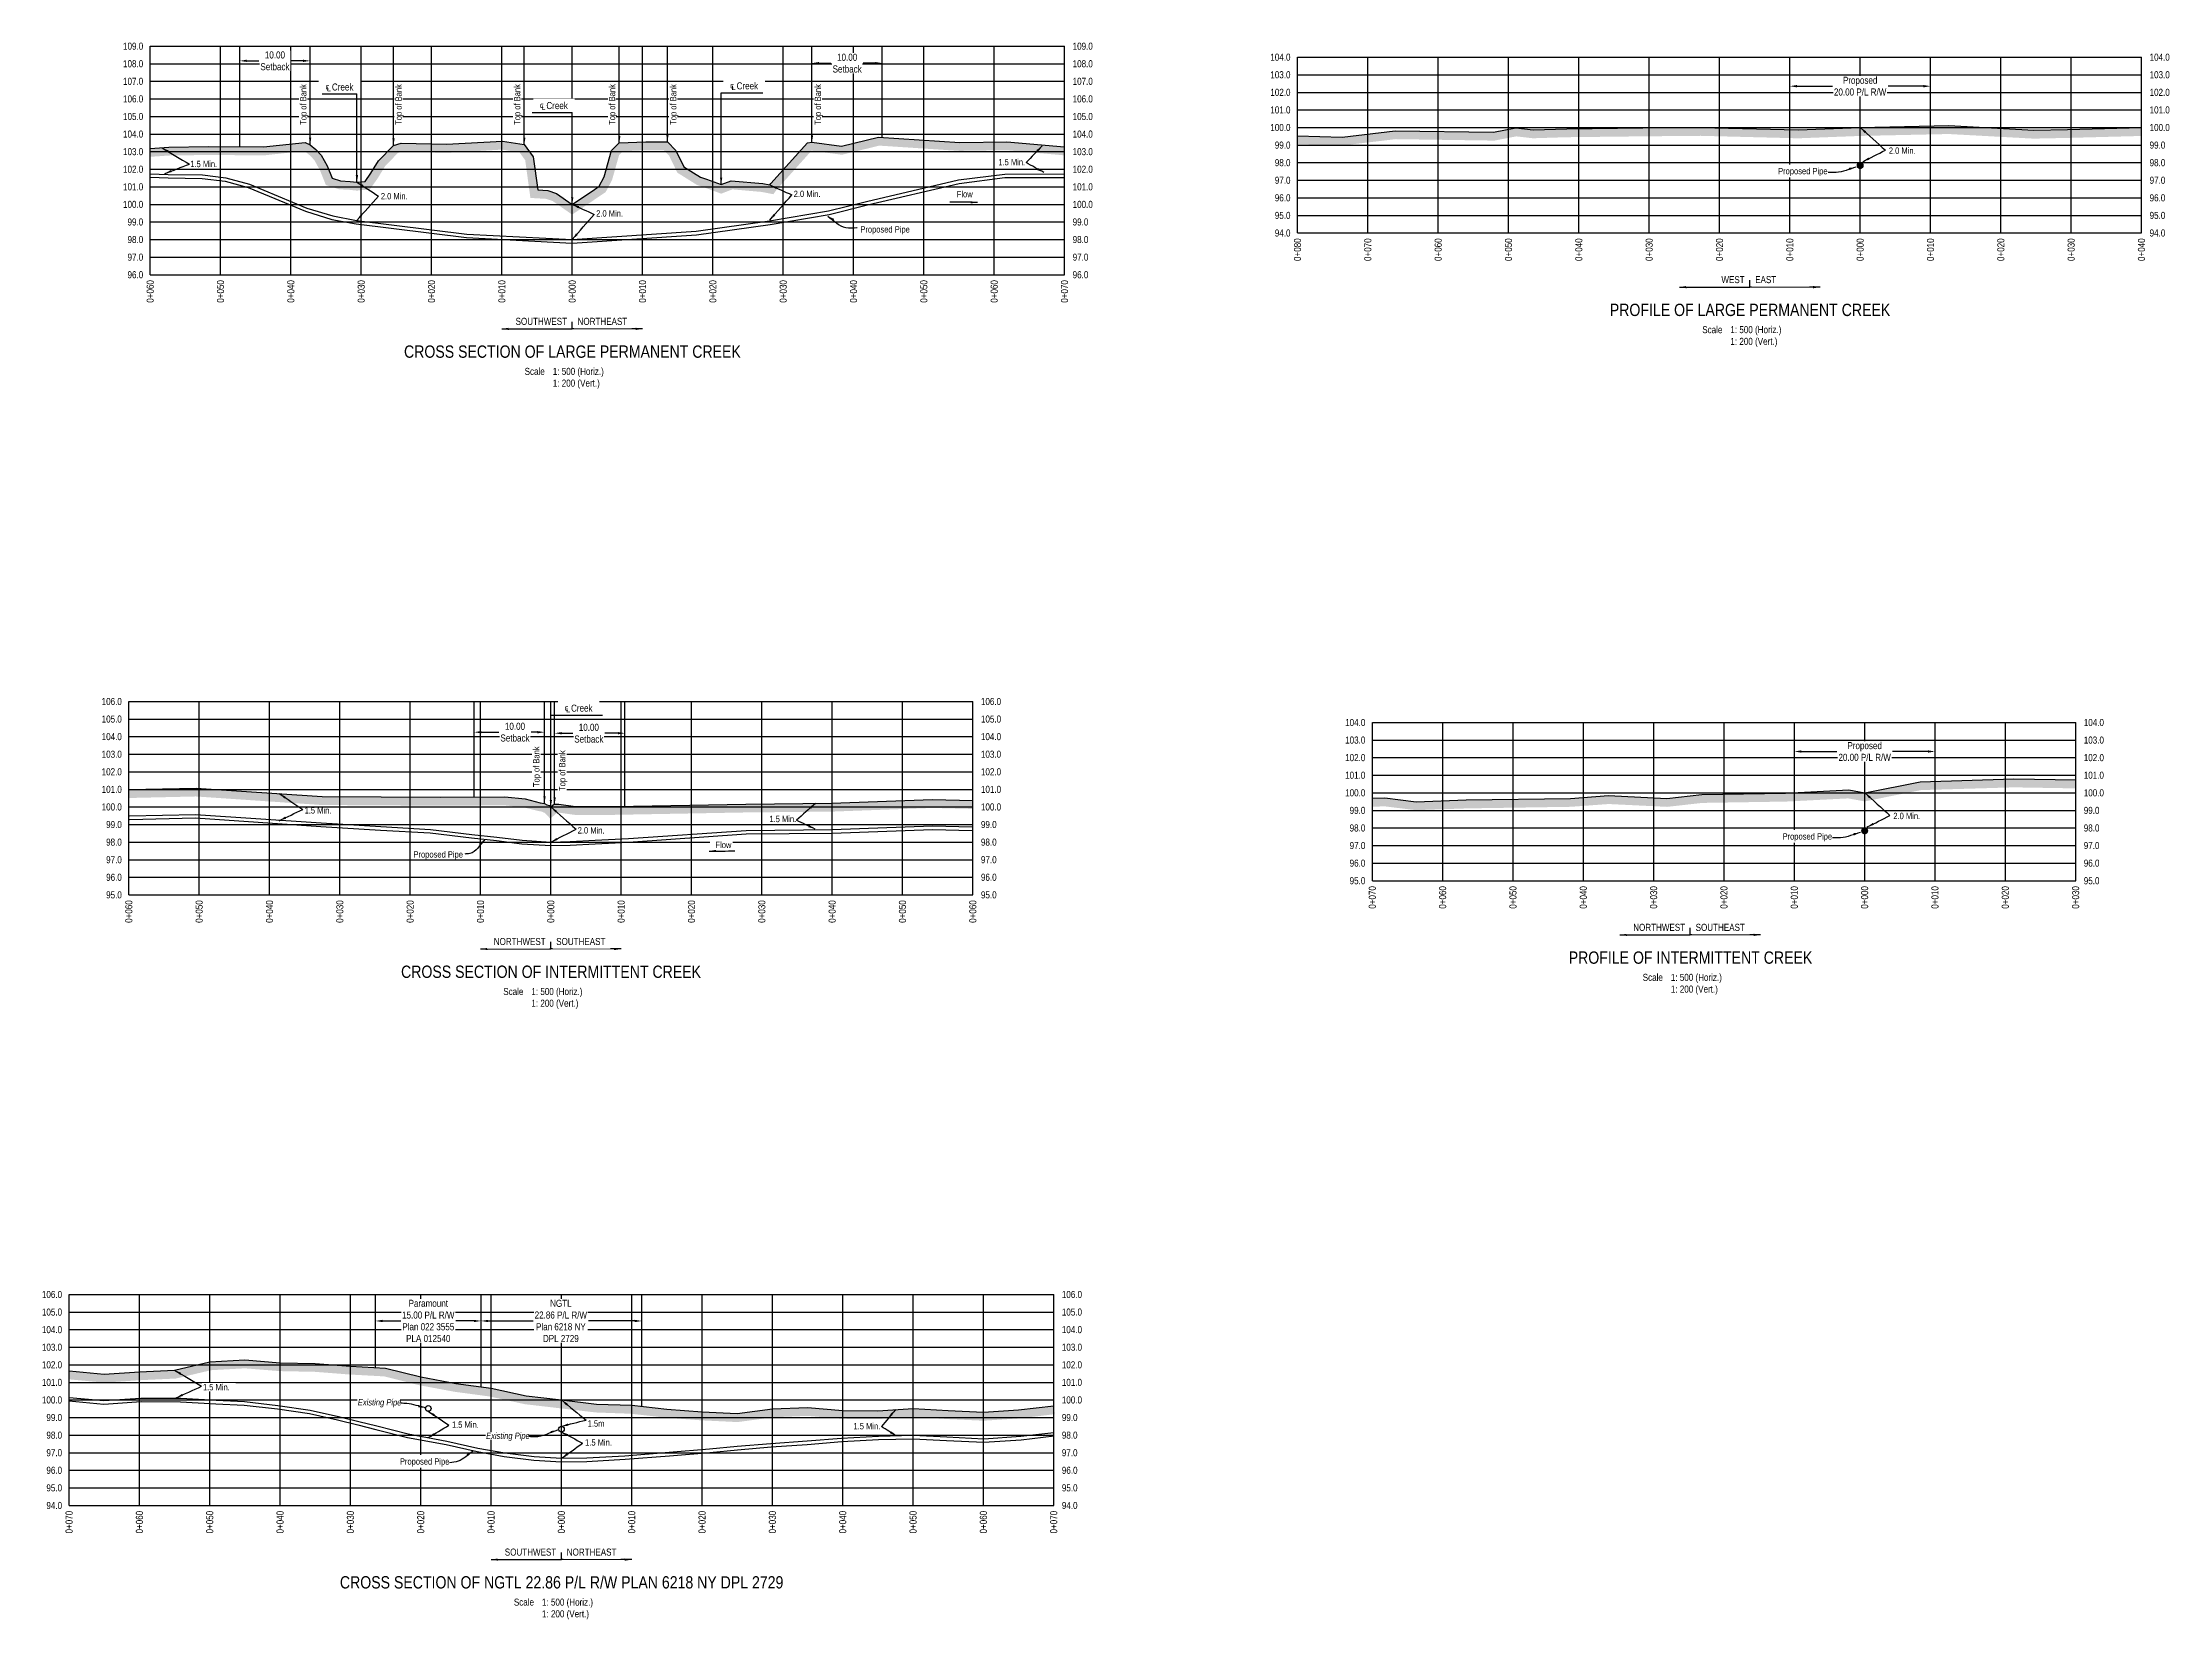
# Model space of a CAD drawing. Extents: x 507565 to 531726, y 6009554 to 6022365.
# Drawn here: x 516901 to 519925, y 6011298 to 6013540 of the extents above; entities that cross this region are included whole.
import ezdxf
from ezdxf.enums import TextEntityAlignment as Align

# ---------------------------------------------------------------- set-up
doc = ezdxf.new("R2010")
doc.units = 0
doc.header["$LTSCALE"] = 5
doc.header["$PDMODE"] = 34
doc.header["$PDSIZE"] = 0.03
doc.linetypes.add('foc-TOPO', pattern=[1, 0.2, -0.8])
doc.linetypes.add('UG_PIPE', pattern=[1.875, 1.25, -0.625])
doc.layers.get('Defpoints').update_dxf_attribs({"color": 9})
for name, color, linetype in [('AS-PIPE-UG', 44, 'UG_PIPE'), ('AS-PIPE-UG-T', 44, 'Continuous'), ('CG-NOTES', 7, 'Continuous'), ('DETAIL-T', 7, 'Continuous'), ('L-BD', 7, 'Continuous'), ('L-DETAIL-T', 3, 'Continuous'), ('L-MON', 1, 'Continuous'), ('P-CROSSINGS-GRID', 8, 'Continuous'), ('P-CROSSINGS-GROUND', 48, 'foc-TOPO'), ('P-CROSSINGS-LINE', 3, 'Continuous'), ('P-PROPOSED', 10, 'Continuous'), ('S-T7', 7, 'Continuous')]:
    doc.layers.add(name, color=color, linetype=linetype)
doc.styles.add('140', font='ARIALN.TTF', dxfattribs={"height": 15})
doc.styles.add('80', font='ARIALN.TTF', dxfattribs={"height": 10})
doc.styles.add('80CG', font='ARIALN.TTF', dxfattribs={"height": 10})
doc.styles.add('80L', font='ARIALN.TTF', dxfattribs={"height": 10})
doc.dimstyles.new('Compass 5 000', dxfattribs={"dimscale": 5, "dimtxt": 9, "dimasz": 2, "dimexe": 0.2, "dimexo": 0.0625, "dimgap": 0.5, "dimtad": 0, "dimtih": 1, "dimtoh": 1, "dimzin": 0, "dimdsep": 46, "dimtxsty": '80CG', "dimcen": 0.1, "dimse1": 1, "dimse2": 1, "dimclrd": 256, "dimclrt": 256, "dimaunit": 1, "dimadec": 4, "dimazin": 0, "dimtfac": 0.06, "dimtofl": 0, "dimtmove": 0, "dimatfit": 1, "dimfxl": 0.2, "dimtolj": 1, "dimtzin": 0, "dimlwd": -1, "dimarcsym": 0})

msp = doc.modelspace()

# ---------------------------------------------------------------- texts
at = {"style": '80'}
for s, height, p in [('0+080', 10, (518685.553, 6013261.972)), ('0+070', 10, (518785.553, 6013261.972)), ('0+060', 10, (518885.553, 6013261.972)), ('0+050', 10, (518985.553, 6013261.972)), ('0+040', 10, (519085.553, 6013261.972)), ('0+030', 10, (519185.553, 6013261.972)), ('0+020', 10, (519285.553, 6013261.972)), ('0+010', 10, (519385.553, 6013261.972)), ('0+000', 10, (519485.553, 6013261.972)), ('0+010', 10, (519585.553, 6013261.972)), ('0+020', 10, (519685.553, 6013261.972)), ('0+030', 10, (519785.553, 6013261.972)), ('0+040', 10, (519885.553, 6013261.972)), ('0+060', 10, (517054.287, 6013202.637)), ('0+060', 0.1, (517054.287, 6013202.637)), ('0+050', 10, (517154.287, 6013202.637)), ('0+050', 0.1, (517154.287, 6013202.637)), ('0+040', 10, (517254.287, 6013202.637)), ('0+040', 0.1, (517254.287, 6013202.637)), ('0+030', 10, (517354.287, 6013202.637)), ('0+030', 0.1, (517354.287, 6013202.637)), ('0+020', 10, (517454.287, 6013202.637)), ('0+020', 0.1, (517454.287, 6013202.637)), ('0+010', 10, (517554.287, 6013202.637)), ('0+010', 0.1, (517554.287, 6013202.637)), ('0+000', 10, (517654.287, 6013202.637)), ('0+000', 0.1, (517654.287, 6013202.637)), ('0+010', 10, (517754.287, 6013202.637)), ('0+010', 0.1, (517754.287, 6013202.637)), ('0+020', 10, (517854.287, 6013202.637)), ('0+020', 0.1, (517854.287, 6013202.637)), ('0+030', 10, (517954.287, 6013202.637)), ('0+030', 0.1, (517954.287, 6013202.637)), ('0+040', 10, (518054.287, 6013202.637)), ('0+040', 0.1, (518054.287, 6013202.637)), ('0+050', 10, (518154.287, 6013202.637)), ('0+050', 0.1, (518154.287, 6013202.637)), ('0+060', 10, (518254.287, 6013202.637)), ('0+060', 0.1, (518254.287, 6013202.637)), ('0+070', 10, (518354.287, 6013202.637)), ('0+070', 0.1, (518354.287, 6013202.637)), ('0+060', 10, (517023.883, 6012320.826)), ('0+050', 10, (517123.883, 6012320.826)), ('0+040', 10, (517223.883, 6012320.826)), ('0+030', 10, (517323.883, 6012320.826)), ('0+020', 10, (517423.883, 6012320.826)), ('0+010', 10, (517523.883, 6012320.826)), ('0+000', 10, (517623.883, 6012320.826)), ('0+010', 10, (517723.883, 6012320.826)), ('0+020', 10, (517823.883, 6012320.826)), ('0+030', 10, (517923.883, 6012320.826)), ('0+040', 10, (518023.883, 6012320.826)), ('0+050', 10, (518123.883, 6012320.826)), ('0+060', 10, (518223.883, 6012320.826)), ('0+070', 10, (518791.94, 6012340.93)), ('0+060', 10, (518891.94, 6012340.93)), ('0+050', 10, (518991.94, 6012340.93)), ('0+040', 10, (519091.94, 6012340.93)), ('0+030', 10, (519191.94, 6012340.93)), ('0+020', 10, (519291.94, 6012340.93)), ('0+010', 10, (519391.94, 6012340.93)), ('0+000', 10, (519491.94, 6012340.93)), ('0+010', 10, (519591.94, 6012340.93)), ('0+020', 10, (519691.94, 6012340.93)), ('0+030', 10, (519791.94, 6012340.93)), ('0+070', 10, (516938.945, 6011452.582)), ('0+060', 10, (517038.945, 6011452.582)), ('0+050', 10, (517138.945, 6011452.582)), ('0+040', 10, (517238.945, 6011452.582)), ('0+030', 10, (517338.945, 6011452.582)), ('0+020', 10, (517438.945, 6011452.582)), ('0+010', 10, (517538.945, 6011452.582)), ('0+000', 10, (517638.945, 6011452.582)), ('0+010', 10, (517738.945, 6011452.582)), ('0+020', 10, (517838.945, 6011452.582)), ('0+030', 10, (517938.945, 6011452.582)), ('0+040', 10, (518038.945, 6011452.582)), ('0+050', 10, (518138.945, 6011452.582)), ('0+060', 10, (518238.945, 6011452.582)), ('0+070', 10, (518338.945, 6011452.582)), ('0+070', 0.1, (516938.945, 6011427.582)), ('0+060', 0.1, (517038.945, 6011427.582)), ('0+050', 0.1, (517138.945, 6011427.582)), ('0+040', 0.1, (517238.945, 6011427.582)), ('0+030', 0.1, (517338.945, 6011427.582)), ('0+020', 0.1, (517438.945, 6011427.582)), ('0+010', 0.1, (517538.945, 6011427.582)), ('0+000', 0.1, (517638.945, 6011427.582)), ('0+010', 0.1, (517738.945, 6011427.582)), ('0+020', 0.1, (517838.945, 6011427.582)), ('0+030', 0.1, (517938.945, 6011427.582)), ('0+040', 0.1, (518038.945, 6011427.582)), ('0+050', 0.1, (518138.945, 6011427.582)), ('0+060', 0.1, (518238.945, 6011427.582)), ('0+070', 0.1, (518338.945, 6011427.582))]:
    msp.add_text(s, height=height, rotation=90, dxfattribs=at).set_placement(p, align=Align.MIDDLE_RIGHT)
at = {"attachment_point": 1, "style": '80L'}
for s, width, insert, char_height in [('1.5 Min.', 45.31074, (517111.324, 6013372.261), 9), ('1.5 Min.', 45.31074, (518260.172, 6013374.921), 9), ('2.0 Min.', 45.31074, (519526.385, 6013391.204), 9), ('2.0 Min.', 45.31074, (517382.289, 6013326.507), 9), ('2.0 Min.', 45.31074, (517969.258, 6013329.699), 9), ('2.0 Min.', 45.31074, (517688.424, 6013302.024), 9), ('1.5 Min.', 45.31074, (517273.863, 6012453.15), 9), ('1.5 Min.', 45.31074, (517934.675, 6012440.897), 9), ('2.0 Min.', 45.31074, (519532.771, 6012445.162), 9), ('2.0 Min.', 45.31074, (517662.132, 6012424.704), 9), ('1.5m', 22.35057, (517676.271, 6011581.186), 8.9975), ('1.5 Min.', 35.88741, (518054.235, 6011577.488), 8.9975)]:
    msp.add_mtext_dynamic_manual_height_columns(s, width=width, gutter_width=45, heights=[0], dxfattribs=dict(at, insert=insert, char_height=char_height))
at = {"layer": 'DETAIL-T', "char_height": 10, "attachment_point": 1, "style": '80L'}
for insert in [(519261.098, 6013137.186), (517586.718, 6013077.851), (517556.314, 6012196.04), (519176.445, 6012216.144), (517571.376, 6011327.796)]:
    msp.add_mtext_dynamic_manual_height_columns('Scale^I1: 500 (Horiz.)\\P^I1: 200 (Vert.)', width=217.1051, gutter_width=45, heights=[0], dxfattribs=dict(at, insert=insert))
at = {"layer": 'L-DETAIL-T', "char_height": 17.5, "attachment_point": 2, "rotation": 0, "style": '140'}
for s, insert, width in [('PROFILE OF LARGE PERMANENT CREEK', (519329.034, 6013169.06), 630.21532), ('CROSS SECTION OF LARGE PERMANENT CREEK', (517654.655, 6013109.724), 606.34928), ('CROSS SECTION OF INTERMITTENT CREEK', (517624.251, 6012227.914), 567.17089), ('PROFILE OF INTERMITTENT CREEK', (519244.381, 6012248.018), 384.90189), ('CROSS SECTION OF NGTL 22.86 P/L R/W PLAN 6218 NY DPL 2729', (517639.312, 6011359.67), 629.88851)]:
    msp.add_mtext(s, dxfattribs=dict(at, insert=insert, width=width))
at = {"layer": 'S-T7', "style": '80'}
for s, p in [('109.0', (517044.374, 6013535.305)), ('104.0', (518675.64, 6013519.641)), ('108.0', (517044.374, 6013510.305)), ('107.0', (517044.374, 6013485.305)), ('103.0', (518675.64, 6013494.641)), ('106.0', (517044.374, 6013460.305)), ('102.0', (518675.64, 6013469.641)), ('105.0', (517044.374, 6013435.305)), ('101.0', (518675.64, 6013444.641)), ('104.0', (517044.374, 6013410.305)), ('100.0', (518675.64, 6013419.641)), ('99.0', (518675.64, 6013394.641)), ('103.0', (517044.374, 6013385.305)), ('98.0', (518675.64, 6013369.641)), ('102.0', (517044.374, 6013360.305)), ('101.0', (517044.374, 6013335.305)), ('97.0', (518675.64, 6013344.641)), ('100.0', (517044.374, 6013310.305)), ('96.0', (518675.64, 6013319.641)), ('99.0', (517044.374, 6013285.305)), ('95.0', (518675.64, 6013294.641)), ('98.0', (517044.374, 6013260.305)), ('94.0', (518675.64, 6013269.641)), ('97.0', (517044.374, 6013235.305)), ('96.0', (517044.374, 6013210.305)), ('106.0', (517013.97, 6012603.494)), ('105.0', (517013.97, 6012578.494)), ('104.0', (517013.97, 6012553.494)), ('104.0', (518782.027, 6012573.599)), ('103.0', (518782.027, 6012548.599)), ('103.0', (517013.97, 6012528.494)), ('102.0', (518782.027, 6012523.599)), ('102.0', (517013.97, 6012503.494)), ('101.0', (518782.027, 6012498.599)), ('101.0', (517013.97, 6012478.494)), ('100.0', (518782.027, 6012473.599)), ('100.0', (517013.97, 6012453.494)), ('99.0', (517013.97, 6012428.494)), ('99.0', (518782.027, 6012448.599)), ('98.0', (517013.97, 6012403.494)), ('98.0', (518782.027, 6012423.599)), ('97.0', (518782.027, 6012398.599)), ('97.0', (517013.97, 6012378.494)), ('96.0', (518782.027, 6012373.599)), ('96.0', (517013.97, 6012353.494)), ('95.0', (518782.027, 6012348.599)), ('95.0', (517013.97, 6012328.494)), ('106.0', (516929.032, 6011760.25)), ('105.0', (516929.032, 6011735.25)), ('104.0', (516929.032, 6011710.25)), ('103.0', (516929.032, 6011685.25)), ('102.0', (516929.032, 6011660.25)), ('101.0', (516929.032, 6011635.25)), ('100.0', (516929.032, 6011610.25)), ('99.0', (516929.032, 6011585.25)), ('98.0', (516929.032, 6011560.25)), ('97.0', (516929.032, 6011535.25)), ('96.0', (516929.032, 6011510.25)), ('95.0', (516929.032, 6011485.25)), ('94.0', (516929.032, 6011460.25))]:
    msp.add_text(s, height=10, dxfattribs=at).set_placement(p, align=Align.MIDDLE_RIGHT)
for s, p in [('109.0', (518365.905, 6013535.305)), ('104.0', (519897.171, 6013519.641)), ('108.0', (518365.905, 6013510.305)), ('107.0', (518365.905, 6013485.305)), ('103.0', (519897.171, 6013494.641)), ('106.0', (518365.905, 6013460.305)), ('102.0', (519897.171, 6013469.641)), ('105.0', (518365.905, 6013435.305)), ('101.0', (519897.171, 6013444.641)), ('104.0', (518365.905, 6013410.305)), ('99.0', (519897.171, 6013394.641)), ('100.0', (519897.171, 6013419.641)), ('103.0', (518365.905, 6013385.305)), ('98.0', (519897.171, 6013369.641)), ('102.0', (518365.905, 6013360.305)), ('101.0', (518365.905, 6013335.305)), ('97.0', (519897.171, 6013344.641)), ('100.0', (518365.905, 6013310.305)), ('96.0', (519897.171, 6013319.641)), ('99.0', (518365.905, 6013285.305)), ('95.0', (519897.171, 6013294.641)), ('98.0', (518365.905, 6013260.305)), ('94.0', (519897.171, 6013269.641)), ('97.0', (518365.905, 6013235.305)), ('96.0', (518365.905, 6013210.305)), ('106.0', (518235.501, 6012603.494)), ('105.0', (518235.501, 6012578.494)), ('104.0', (518235.501, 6012553.494)), ('104.0', (519803.558, 6012573.599)), ('103.0', (519803.558, 6012548.599)), ('103.0', (518235.501, 6012528.494)), ('102.0', (519803.558, 6012523.599)), ('102.0', (518235.501, 6012503.494)), ('101.0', (519803.558, 6012498.599)), ('101.0', (518235.501, 6012478.494)), ('100.0', (519803.558, 6012473.599)), ('99.0', (518235.501, 6012428.494)), ('100.0', (518235.501, 6012453.494)), ('99.0', (519803.558, 6012448.599)), ('98.0', (518235.501, 6012403.494)), ('98.0', (519803.558, 6012423.599)), ('97.0', (519803.558, 6012398.599)), ('97.0', (518235.501, 6012378.494)), ('96.0', (519803.558, 6012373.599)), ('96.0', (518235.501, 6012353.494)), ('95.0', (519803.558, 6012348.599)), ('95.0', (518235.501, 6012328.494)), ('106.0', (518350.562, 6011760.25)), ('105.0', (518350.562, 6011735.25)), ('104.0', (518350.562, 6011710.25)), ('103.0', (518350.562, 6011685.25)), ('102.0', (518350.562, 6011660.25)), ('101.0', (518350.562, 6011635.25)), ('100.0', (518350.562, 6011610.25)), ('99.0', (518350.562, 6011585.25)), ('98.0', (518350.562, 6011560.25)), ('97.0', (518350.562, 6011535.25)), ('96.0', (518350.562, 6011510.25)), ('95.0', (518350.562, 6011485.25)), ('94.0', (518350.562, 6011460.25))]:
    msp.add_text(s, height=10, dxfattribs=at).set_placement(p, align=Align.MIDDLE_LEFT)

# ---------------------------------------------------------------- blocks, each defined once
blk = doc.blocks.new('*D367')
at = {"transparency": 16777216}
for p, q in [((518005.3, 6013511.1), (518022.3, 6013511.1)), ((518085.3, 6013511.1), (518068.2, 6013511.1))]:
    blk.add_line(p, q, dxfattribs=at)
for points in [[(518005.3, 6013512.8), (518005.3, 6013509.4), (517995.3, 6013511.1)], [(518085.3, 6013512.8), (518085.3, 6013509.4), (518095.3, 6013511.1)]]:
    blk.add_solid(points, dxfattribs=at)
at = {"layer": 'Defpoints', "color": 0, "transparency": 16777216}
for p in [(517995.3, 6013523.2), (518095.3, 6013523.2), (517995.3, 6013511.1)]:
    blk.add_point(p, dxfattribs=at)
at = {"transparency": 16777216, "insert": (518045.3, 6013511.1), "char_height": 10, "attachment_point": 5, "style": '80CG', "bg_fill": 3, "box_fill_scale": 1.1, "bg_fill_color": 256, "bg_fill_true_color": 13158600, "bg_fill_transparency": 0}
blk.add_mtext('\\A1;10.00\\PSetback', dxfattribs=at)
blk = doc.blocks.new('*D368')
at = {"transparency": 16777216}
for p, q in [((517191.7, 6013514.4), (517208.8, 6013514.4)), ((517271.7, 6013514.4), (517254.7, 6013514.4))]:
    blk.add_line(p, q, dxfattribs=at)
for points in [[(517191.7, 6013516.1), (517191.7, 6013512.8), (517181.7, 6013514.4)], [(517271.7, 6013516.1), (517271.7, 6013512.8), (517281.7, 6013514.4)]]:
    blk.add_solid(points, dxfattribs=at)
at = {"layer": 'Defpoints', "color": 0, "transparency": 16777216}
for p in [(517181.7, 6013534.4), (517281.7, 6013534.4), (517181.7, 6013514.4)]:
    blk.add_point(p, dxfattribs=at)
at = {"transparency": 16777216, "insert": (517231.7, 6013514.4), "char_height": 10, "attachment_point": 5, "style": '80CG', "bg_fill": 3, "box_fill_scale": 1.1, "bg_fill_color": 256, "bg_fill_true_color": 13158600, "bg_fill_transparency": 0}
blk.add_mtext('\\A1;10.00\\PSetback', dxfattribs=at)
blk = doc.blocks.new('*D363')
at = {"transparency": 16777216}
for p, q in [((517534.7, 6011722.6), (517598.7, 6011722.6)), ((517743.3, 6011722.6), (517677.7, 6011722.6))]:
    blk.add_line(p, q, dxfattribs=at)
for points in [[(517534.7, 6011724.2), (517534.7, 6011720.9), (517524.7, 6011722.6)], [(517743.3, 6011724.2), (517743.3, 6011720.9), (517753.3, 6011722.6)]]:
    blk.add_solid(points, dxfattribs=at)
at = {"layer": 'Defpoints', "color": 0, "transparency": 16777216}
for p in [(517753.3, 6011722.6), (517524.7, 6011702.6), (517753.3, 6011702.6)]:
    blk.add_point(p, dxfattribs=at)
at = {"transparency": 16777216, "insert": (517638.2, 6011722.6), "char_height": 10, "attachment_point": 5, "style": '80CG', "bg_fill": 3, "box_fill_scale": 1.1, "bg_fill_color": 256, "bg_fill_true_color": 13158600, "bg_fill_transparency": 0}
blk.add_mtext('\\A1;NGTL\\P22.86 P/L R/W\\PPlan 6218 NY\\PDPL 2729', dxfattribs=at)
blk = doc.blocks.new('*D364')
at = {"transparency": 16777216}
for p, q in [((517384.7, 6011722.6), (517410.6, 6011722.6)), ((517514.7, 6011722.6), (517488.8, 6011722.6))]:
    blk.add_line(p, q, dxfattribs=at)
for points in [[(517384.7, 6011724.2), (517384.7, 6011720.9), (517374.7, 6011722.6)], [(517514.7, 6011724.2), (517514.7, 6011720.9), (517524.7, 6011722.6)]]:
    blk.add_solid(points, dxfattribs=at)
at = {"layer": 'Defpoints', "color": 0, "transparency": 16777216}
for p in [(517374.7, 6011724.3), (517524.7, 6011724.3), (517524.7, 6011722.6)]:
    blk.add_point(p, dxfattribs=at)
at = {"transparency": 16777216, "insert": (517449.7, 6011722.6), "char_height": 10, "attachment_point": 5, "style": '80CG', "bg_fill": 3, "box_fill_scale": 1.1, "bg_fill_color": 256, "bg_fill_true_color": 13158600, "bg_fill_transparency": 0}
blk.add_mtext('\\A1;Paramount\\P15.00 P/L R/W\\PPlan 022 3555\\PPLA 012540', dxfattribs=at)
blk = doc.blocks.new('*D356')
at = {"transparency": 16777216}
for p, q in [((517639.3, 6012558.3), (517655.1, 6012558.3)), ((517719.3, 6012558.3), (517700.9, 6012558.3))]:
    blk.add_line(p, q, dxfattribs=at)
for points in [[(517639.3, 6012560), (517639.3, 6012556.7), (517629.3, 6012558.3)], [(517719.3, 6012560), (517719.3, 6012556.7), (517729.3, 6012558.3)]]:
    blk.add_solid(points, dxfattribs=at)
at = {"layer": 'Defpoints', "color": 0, "transparency": 16777216}
for p in [(517629.3, 6012601), (517729.3, 6012601), (517629.3, 6012558.3)]:
    blk.add_point(p, dxfattribs=at)
at = {"transparency": 16777216, "insert": (517678, 6012558.3), "char_height": 10, "attachment_point": 5, "style": '80CG', "bg_fill": 3, "box_fill_scale": 1.1, "bg_fill_color": 256, "bg_fill_true_color": 13158600, "bg_fill_transparency": 0}
blk.add_mtext('\\A1;10.00\\PSetback', dxfattribs=at)
blk = doc.blocks.new('*D357')
at = {"transparency": 16777216}
for p, q in [((517524.9, 6012559.8), (517550.1, 6012559.8)), ((517604.9, 6012559.8), (517595.9, 6012559.8))]:
    blk.add_line(p, q, dxfattribs=at)
for points in [[(517524.9, 6012561.4), (517524.9, 6012558.1), (517514.9, 6012559.8)], [(517604.9, 6012561.4), (517604.9, 6012558.1), (517614.9, 6012559.8)]]:
    blk.add_solid(points, dxfattribs=at)
at = {"layer": 'Defpoints', "color": 0, "transparency": 16777216}
for p in [(517514.9, 6012597.6), (517614.9, 6012597.6), (517514.9, 6012559.8)]:
    blk.add_point(p, dxfattribs=at)
at = {"transparency": 16777216, "insert": (517573, 6012559.8), "char_height": 10, "attachment_point": 5, "style": '80CG', "bg_fill": 3, "box_fill_scale": 1.1, "bg_fill_color": 256, "bg_fill_true_color": 13158600, "bg_fill_transparency": 0}
blk.add_mtext('\\A1;10.00\\PSetback', dxfattribs=at)
blk = doc.blocks.new('*D358')
at = {"transparency": 16777216}
for p, q in [((519402, 6012532.3), (519452.5, 6012532.3)), ((519582, 6012532.3), (519531.6, 6012532.3))]:
    blk.add_line(p, q, dxfattribs=at)
for points in [[(519402, 6012534), (519402, 6012530.7), (519392, 6012532.3)], [(519582, 6012534), (519582, 6012530.7), (519592, 6012532.3)]]:
    blk.add_solid(points, dxfattribs=at)
at = {"layer": 'Defpoints', "color": 0, "transparency": 16777216}
for p in [(519392, 6012533.3), (519592, 6012533.3), (519592, 6012532.3)]:
    blk.add_point(p, dxfattribs=at)
at = {"transparency": 16777216, "insert": (519492, 6012532.3), "char_height": 10, "attachment_point": 5, "style": '80CG', "bg_fill": 3, "box_fill_scale": 1.1, "bg_fill_color": 256, "bg_fill_true_color": 13158600, "bg_fill_transparency": 0}
blk.add_mtext('\\A1;Proposed\\P20.00 P/L R/W', dxfattribs=at)
blk = doc.blocks.new('PLIA')
at = {"color": 255, "const_width": 1}
blk.add_lwpolyline([(-0.5, 0, 1), (0.5, 0, 1)], format="xyb", close=True, dxfattribs=at)
blk = doc.blocks.new('PLIAA')
blk.add_blockref('PLIA', (0, 0))
blk = doc.blocks.new('PLIB')
at = {"color": 1}
blk.add_circle((0, 0), 0.8, dxfattribs=at)
blk = doc.blocks.new('PLIBB')
blk.add_blockref('PLIB', (0, 0))
blk = doc.blocks.new('PLICC')
for name in ['PLIAA', 'PLIBB']:
    blk.add_blockref(name, (0, 0))
blk = doc.blocks.new('PLI')
blk.add_blockref('PLICC', (0, 0))
blk = doc.blocks.new('*D359')
at = {"transparency": 16777216}
for p, q in [((519395.6, 6013478.4), (519446.1, 6013478.4)), ((519575.6, 6013478.4), (519525.2, 6013478.4))]:
    blk.add_line(p, q, dxfattribs=at)
for points in [[(519395.6, 6013480), (519395.6, 6013476.7), (519385.6, 6013478.4)], [(519575.6, 6013480), (519575.6, 6013476.7), (519585.6, 6013478.4)]]:
    blk.add_solid(points, dxfattribs=at)
at = {"layer": 'Defpoints', "color": 0, "transparency": 16777216}
for p in [(519385.6, 6013479.4), (519585.6, 6013479.4), (519585.6, 6013478.4)]:
    blk.add_point(p, dxfattribs=at)
at = {"transparency": 16777216, "insert": (519485.6, 6013478.4), "char_height": 10, "attachment_point": 5, "style": '80CG', "bg_fill": 3, "box_fill_scale": 1.1, "bg_fill_color": 256, "bg_fill_true_color": 13158600, "bg_fill_transparency": 0}
blk.add_mtext('\\A1;Proposed\\P20.00 P/L R/W', dxfattribs=at)

# ---------------------------------------------------------------- hatches: boundary and pattern name
at = {"layer": 'P-CROSSINGS-GROUND'}
h = msp.add_hatch(dxfattribs=at)
h.set_pattern_fill('EARTH', color=256, scale=2.5, angle=45)
h.set_pattern_definition([(45, (1707.952, -6846.104), (2e-15, 22.450640303), [15.875, -15.875]), (45, (1703.742, -6841.895), (2e-15, 22.450640303), [15.875, -15.875]), (45, (1699.533, -6837.685), (2e-15, 22.450640303), [15.875, -15.875]), (135, (1699.533, -6834.879), (-22.450640303, 2e-15), [15.875, -15.875]), (135, (1703.742, -6830.67), (-22.450640303, 2e-15), [15.875, -15.875]), (135, (1707.952, -6826.46), (-22.450640303, 2e-15), [15.875, -15.875])])
h.paths.add_polyline_path([(517586.206, 6013395.405), (517555.185, 6013400.255), (517475.563, 6013395.705), (517411.128, 6013397.23), (517400.217, 6013394.13), (517378.719, 6013372.08), (517368.102, 6013354.505), (517359.905, 6013343.03), (517348.239, 6013341.98), (517338.752, 6013342.98), (517324.924, 6013343.705), (517313.112, 6013347.53), (517306.095, 6013365.055), (517301.763, 6013372.53), (517297.586, 6013380.28), (517289.996, 6013388.305), (517281.74, 6013395.205), (517274.831, 6013398.48), (517215.476, 6013391.98), (517137.105, 6013392.58), (517080.658, 6013391.805), (517054.374, 6013389.976), (517054.374, 6013377.947), (517081.157, 6013379.81), (517137.142, 6013380.579), (517216.085, 6013379.975), (517272.761, 6013386.181), (517275.219, 6013385.016), (517281.761, 6013379.548), (517287.776, 6013373.188), (517291.288, 6013366.673), (517295.277, 6013359.789), (517304.063, 6013337.847), (517322.724, 6013331.804), (517337.808, 6013331.013), (517348.147, 6013329.923), (517366.467, 6013331.572), (517378.135, 6013347.905), (517388.276, 6013364.692), (517406.575, 6013383.461), (517412.66, 6013385.19), (517475.764, 6013383.697), (517554.594, 6013388.201), (517579.417, 6013384.32), (517587.544, 6013373.098), (517594.911, 6013319.47), (517617.406, 6013318.168), (517626.558, 6013315.082), (517654.241, 6013295.765), (517692.646, 6013321.533), (517701.861, 6013327.688), (517710.991, 6013344.967), (517721.119, 6013380.729), (517726.407, 6013385.89), (517759.499, 6013387.329), (517784.662, 6013387.267), (517792.102, 6013379.655), (517803.825, 6013355.391), (517831.408, 6013338.147), (517841.2, 6013334.8), (517866.177, 6013325.53), (517882.181, 6013331.659), (517923.604, 6013328.031), (517940.349, 6013324.739), (517946, 6013332.394), (517994.658, 6013386.679), (518037.866, 6013380.885), (518090.998, 6013393.86), (518205.059, 6013386.374), (518271.65, 6013387.347), (518354.374, 6013380.029), (518354.374, 6013392.075), (518272.093, 6013399.355), (518205.365, 6013398.38), (518089.943, 6013405.955), (518037.218, 6013393.08), (517995.264, 6013398.705), (517988.673, 6013397.98), (517936.684, 6013339.98), (517935.208, 6013337.98), (517925.29, 6013339.93), (517880.473, 6013343.855), (517866.11, 6013338.355), (517845.229, 6013346.105), (517836.597, 6013349.055), (517813.124, 6013363.73), (517802.844, 6013385.005), (517801.918, 6013386.78), (517789.725, 6013399.255), (517759.253, 6013399.33), (517721.307, 6013397.68), (517710.445, 6013387.08), (517699.79, 6013349.455), (517692.67, 6013335.98), (517685.971, 6013331.505), (517654.374, 6013310.305), (517632.018, 6013325.905), (517619.711, 6013330.055), (517605.456, 6013330.88), (517599.024, 6013377.705)])
h = msp.add_hatch(dxfattribs=at)
h.set_pattern_fill('EARTH', color=256, scale=2.499295, angle=45)
h.set_pattern_definition([(45, (-7.82, 3002.98), (2e-15, 22.444312814), [15.87052579, -15.87052579]), (45, (-12.029, 3007.189), (2e-15, 22.444312814), [15.87052579, -15.87052579]), (45, (-16.237, 3011.397), (2e-15, 22.444312814), [15.87052579, -15.87052579]), (135, (-16.237, 3014.203), (-22.444312814, 2e-15), [15.87052579, -15.87052579]), (135, (-12.029, 3018.411), (-22.444312814, 2e-15), [15.87052579, -15.87052579]), (135, (-7.82, 3022.62), (-22.444312814, 2e-15), [15.87052579, -15.87052579])])
h.paths.add_polyline_path([(519611.435, 6013410.365), (519732.122, 6013403.815), (519780.783, 6013404.825), (519885.959, 6013407.623), (519885.64, 6013419.612), (519780.499, 6013416.816), (519732.323, 6013415.816), (519611.63, 6013422.366), (519485.64, 6013419.641), (519397.567, 6013416.266), (519259.208, 6013419.791), (519176.629, 6013419.066), (519068.658, 6013417.816), (519020.826, 6013416.341), (518996.166, 6013419.141), (518964.394, 6013413.016), (518824.529, 6013415.066), (518748.922, 6013406.091), (518685.64, 6013407.921), (518685.294, 6013395.933), (518749.459, 6013394.077), (518825.15, 6013403.062), (518965.453, 6013401.005), (518996.636, 6013407.017), (519020.332, 6013404.326), (519068.912, 6013405.824), (519176.751, 6013407.073), (519259.108, 6013407.796), (519397.644, 6013404.266), (519486, 6013407.652)])
h = msp.add_hatch(dxfattribs=at)
h.set_pattern_fill('EARTH', color=256, scale=2.499295, angle=45)
h.set_pattern_definition([(45, (-2326.635, -1899.019), (2e-15, 22.444312814), [15.87052579, -15.87052579]), (45, (-2330.844, -1894.81), (2e-15, 22.444312814), [15.87052579, -15.87052579]), (45, (-2335.052, -1890.602), (2e-15, 22.444312814), [15.87052579, -15.87052579]), (135, (-2335.052, -1887.797), (-22.444312814, 2e-15), [15.87052579, -15.87052579]), (135, (-2330.844, -1883.588), (-22.444312814, 2e-15), [15.87052579, -15.87052579]), (135, (-2326.635, -1879.38), (-22.444312814, 2e-15), [15.87052579, -15.87052579])])
h.paths.add_polyline_path([(519572.121, 6012477.434), (519704.288, 6012481.346), (519791.827, 6012479.887), (519792.027, 6012491.885), (519704.21, 6012493.349), (519570.753, 6012489.399), (519492.027, 6012473.599), (519469.335, 6012477.699), (519379.59, 6012473.124), (519260.405, 6012471.224), (519210.911, 6012465.649), (519127.64, 6012469.674), (519073.722, 6012465.674), (518925.608, 6012463.424), (518854.425, 6012460.949), (518809.716, 6012466.399), (518792.027, 6012465.739), (518792.475, 6012453.747), (518809.211, 6012454.371), (518853.904, 6012448.923), (518925.908, 6012451.427), (519074.257, 6012453.68), (519127.795, 6012457.652), (519211.295, 6012453.616), (519261.174, 6012459.234), (519379.992, 6012461.128), (519468.564, 6012465.644), (519492.145, 6012461.383)])
h = msp.add_hatch(dxfattribs=at)
h.set_pattern_fill('EARTH', color=256, scale=2.499295, angle=45)
h.set_pattern_definition([(45, (-4300.131, -762.022), (2e-15, 22.444312814), [15.87052579, -15.87052579]), (45, (-4304.34, -757.813), (2e-15, 22.444312814), [15.87052579, -15.87052579]), (45, (-4308.548, -753.605), (2e-15, 22.444312814), [15.87052579, -15.87052579]), (135, (-4308.548, -750.8), (-22.444312814, 2e-15), [15.87052579, -15.87052579]), (135, (-4304.34, -746.591), (-22.444312814, 2e-15), [15.87052579, -15.87052579]), (135, (-4300.131, -742.383), (-22.444312814, 2e-15), [15.87052579, -15.87052579])])
h.paths.add_polyline_path([(517023.97, 6012478.199), (517023.97, 6012466.196), (517119.432, 6012468.385), (517298.18, 6012456.247), (517466.828, 6012455.194), (517557.948, 6012455.765), (517585.182, 6012452.993), (517606.031, 6012447.78), (517611.075, 6012446.871), (517613.948, 6012445.414), (517615.528, 6012444.952), (517623.136, 6012436.796), (517632.934, 6012445.395), (517634.817, 6012445.481), (517658.01, 6012442.218), (517715.166, 6012442.269), (517901.272, 6012445.67), (518023.397, 6012446.846), (518166.475, 6012452.113), (518223.97, 6012450.622), (518223.97, 6012462.626), (518166.41, 6012464.119), (518023.119, 6012458.844), (517901.105, 6012457.669), (517715.051, 6012454.269), (517658.845, 6012454.219), (517635.386, 6012457.519), (517629.335, 6012457.244), (517627.36, 6012456.469), (517623.97, 6012453.494), (517622.058, 6012455.544), (517618.385, 6012456.619), (517614.935, 6012458.369), (517608.553, 6012459.519), (517587.256, 6012464.844), (517558.52, 6012467.769), (517466.828, 6012467.194), (517298.625, 6012468.244), (517119.701, 6012480.394)])
h = msp.add_hatch(dxfattribs=at)
h.set_pattern_fill('EARTH', color=256, scale=2.499295, angle=45)
h.set_pattern_definition([(45, (-2329.923, -1793.693), (2e-15, 22.444312814), [15.87052579, -15.87052579]), (45, (-2334.131, -1789.485), (2e-15, 22.444312814), [15.87052579, -15.87052579]), (45, (-2338.34, -1785.276), (2e-15, 22.444312814), [15.87052579, -15.87052579]), (135, (-2338.34, -1782.471), (-22.444312814, 2e-15), [15.87052579, -15.87052579]), (135, (-2334.131, -1778.263), (-22.444312814, 2e-15), [15.87052579, -15.87052579]), (135, (-2329.923, -1774.054), (-22.444312814, 2e-15), [15.87052579, -15.87052579])])
h.paths.add_polyline_path([(517689.032, 6011604.424), (517639.032, 6011610.25), (517589.032, 6011616.062), (517539.032, 6011627.023), (517489.032, 6011633.73), (517439.032, 6011643.039), (517389.032, 6011655.666), (517339.032, 6011658.377), (517289.032, 6011662.24), (517239.032, 6011663.256), (517189.032, 6011667.264), (517139.032, 6011664.479), (517089.032, 6011652.638), (517039.032, 6011650.303), (516989.032, 6011646.971), (516939.032, 6011651.621), (516937.92, 6011639.673), (516988.874, 6011634.934), (517039.71, 6011638.322), (517090.709, 6011640.703), (517140.761, 6011652.557), (517188.885, 6011655.237), (517238.43, 6011651.266), (517288.447, 6011650.249), (517338.245, 6011646.402), (517387.221, 6011643.747), (517436.462, 6011631.311), (517487.134, 6011621.877), (517536.946, 6011615.195), (517587.049, 6011604.212), (517637.646, 6011598.33), (517688.118, 6011592.449), (517738.14, 6011590.632), (517787.911, 6011585.022), (517838.296, 6011581.25), (517889.554, 6011578.791), (517940.084, 6011585.638), (517988.775, 6011587.627), (518038.476, 6011583.463), (518089.366, 6011583.009), (518139.035, 6011586.226), (518188.373, 6011583.062), (518239.149, 6011580.736), (518290.126, 6011584.073), (518340.436, 6011590.002), (518339.032, 6011601.92), (518289.032, 6011596.027), (518239.032, 6011592.754), (518189.032, 6011595.044), (518139.032, 6011598.251), (518089.032, 6011595.012), (518039.032, 6011595.458), (517989.032, 6011599.647), (517939.032, 6011597.605), (517889.032, 6011590.829), (517839.032, 6011593.229), (517789.032, 6011596.972), (517739.032, 6011602.608)])

# ---------------------------------------------------------------- linework, layer by layer
for p, q in [((517181.74, 6013392.238), (517181.74, 6013535.305)), ((517400.217, 6013394.13), (517400.217, 6013535.305)), ((517721.307, 6013397.68), (517721.307, 6013535.305)), ((517789.725, 6013433.969), (517789.725, 6013535.305)), ((517995.264, 6013398.705), (517995.264, 6013535.305)), ((518095.264, 6013405.606), (518095.264, 6013535.305)), ((517514.935, 6012467.496), (517514.935, 6012603.494)), ((517729.335, 6012454.53), (517729.335, 6012603.494)), ((517374.732, 6011656.442), (517374.732, 6011760.25)), ((517524.732, 6011628.941), (517524.732, 6011760.25)), ((517753.332, 6011600.996), (517753.332, 6011760.25))]:
    msp.add_line(p, q)
at = {"flags": 128}
for points in [[(519385.64, 6013416.569), (519385.64, 6013519.641)], [(519585.64, 6013421.803), (519585.64, 6013519.641)], [(519392.027, 6012461.689), (519392.027, 6012573.599)], [(519592.027, 6012475.096), (519592.027, 6012573.599)]]:
    msp.add_lwpolyline(points, dxfattribs=at)
at = {"color": 3}
for points in [[(518685.64, 6013407.921), (518748.922, 6013406.091), (518824.529, 6013415.066), (518964.394, 6013413.016), (518996.166, 6013419.141), (519020.826, 6013416.341), (519068.658, 6013417.816), (519176.629, 6013419.066), (519259.208, 6013419.791), (519397.567, 6013416.266), (519485.64, 6013419.641), (519611.63, 6013422.366), (519732.323, 6013415.816), (519780.499, 6013416.816), (519885.64, 6013419.612)], [(518792.027, 6012465.739), (518809.716, 6012466.399), (518854.425, 6012460.949), (518925.608, 6012463.424), (519073.722, 6012465.674), (519127.64, 6012469.674), (519210.911, 6012465.649), (519260.405, 6012471.224), (519379.59, 6012473.124), (519469.335, 6012477.699), (519492.027, 6012473.599), (519570.753, 6012489.399), (519704.21, 6012493.349), (519792.027, 6012491.885)], [(517023.97, 6012478.199), (517119.701, 6012480.394), (517298.625, 6012468.244), (517466.828, 6012467.194), (517558.52, 6012467.769), (517587.256, 6012464.844), (517608.553, 6012459.519), (517614.935, 6012458.369), (517618.385, 6012456.619), (517622.058, 6012455.544), (517623.97, 6012453.494), (517627.36, 6012456.469), (517629.335, 6012457.244), (517635.386, 6012457.519), (517658.845, 6012454.219), (517715.051, 6012454.269), (517901.105, 6012457.669), (518023.119, 6012458.844), (518166.41, 6012464.119), (518223.97, 6012462.626)]]:
    msp.add_lwpolyline(points, dxfattribs=at)
at = {"layer": 'AS-PIPE-UG', "linetype": 'Continuous'}
for centre in [(517449.732, 6011598.165, 7918.79), (517639.032, 6011568.751)]:
    msp.add_circle(centre, 3.999, dxfattribs=at)
at = {"layer": 'CG-NOTES'}
for p, q in [((519328.754, 6013192.646), (519328.754, 6013202.646)), ((517654.374, 6013133.31), (517654.374, 6013143.31)), ((519244.1, 6012271.604), (519244.1, 6012281.604)), ((517623.97, 6012251.5), (517623.97, 6012261.5)), ((517639.032, 6011383.256), (517639.032, 6011393.256))]:
    msp.add_line(p, q, dxfattribs=at)
at = {"layer": 'P-CROSSINGS-GRID', "color": 8}
for p, q in [((517054.374, 6013210.305), (517054.374, 6013535.305)), ((517054.374, 6013535.305), (518354.374, 6013535.305)), ((517154.374, 6013210.305), (517154.374, 6013535.305)), ((517254.374, 6013210.305), (517254.374, 6013535.305)), ((517354.374, 6013210.305), (517354.374, 6013535.305)), ((517454.374, 6013210.305), (517454.374, 6013535.305)), ((517554.374, 6013210.305), (517554.374, 6013535.305)), ((517754.374, 6013210.305), (517754.374, 6013535.305)), ((517854.374, 6013210.305), (517854.374, 6013535.305)), ((517954.374, 6013210.305), (517954.374, 6013535.305)), ((518054.374, 6013210.305), (518054.374, 6013535.305)), ((518154.374, 6013210.305), (518154.374, 6013535.305)), ((518254.374, 6013210.305), (518254.374, 6013535.305)), ((518354.374, 6013210.305), (518354.374, 6013535.305)), ((517054.374, 6013510.305), (518354.374, 6013510.305)), ((518685.64, 6013519.641), (519885.64, 6013519.641)), ((518685.64, 6013269.641), (518685.64, 6013519.641)), ((518685.64, 6013494.641), (519885.64, 6013494.641)), ((518785.64, 6013269.641), (518785.64, 6013519.641)), ((518885.64, 6013269.641), (518885.64, 6013519.641)), ((518985.64, 6013269.641), (518985.64, 6013519.641)), ((519085.64, 6013269.641), (519085.64, 6013519.641)), ((519185.64, 6013269.641), (519185.64, 6013519.641)), ((519285.64, 6013269.641), (519285.64, 6013519.641)), ((519385.64, 6013269.641), (519385.64, 6013519.641)), ((519585.64, 6013269.641), (519585.64, 6013519.641)), ((519685.64, 6013269.641), (519685.64, 6013519.641)), ((519785.64, 6013269.641), (519785.64, 6013519.641)), ((519885.64, 6013269.641), (519885.64, 6013519.641)), ((517054.374, 6013485.305), (518354.374, 6013485.305)), ((517054.374, 6013460.305), (518354.374, 6013460.305)), ((518685.64, 6013469.641), (519885.64, 6013469.641)), ((517054.374, 6013435.305), (518354.374, 6013435.305)), ((518685.64, 6013444.641), (519885.64, 6013444.641)), ((517054.374, 6013410.305), (518354.374, 6013410.305)), ((517054.374, 6013385.305), (518354.374, 6013385.305)), ((518685.64, 6013394.641), (519885.64, 6013394.641)), ((518685.64, 6013369.641), (519885.64, 6013369.641)), ((517054.374, 6013360.305), (518354.374, 6013360.305)), ((518685.64, 6013344.641), (519885.64, 6013344.641)), ((517054.374, 6013335.305), (518354.374, 6013335.305)), ((518685.64, 6013319.641), (519885.64, 6013319.641)), ((517054.374, 6013285.305), (518354.374, 6013285.305)), ((518685.64, 6013294.641), (519885.64, 6013294.641)), ((517054.374, 6013260.305), (518354.374, 6013260.305)), ((518685.64, 6013269.641), (519885.64, 6013269.641)), ((517054.374, 6013235.305), (518354.374, 6013235.305)), ((517054.374, 6013210.305), (518354.374, 6013210.305)), ((517023.97, 6012603.494), (518223.97, 6012603.494)), ((517023.97, 6012328.494), (517023.97, 6012603.494)), ((517123.97, 6012328.494), (517123.97, 6012603.494)), ((517223.97, 6012328.494), (517223.97, 6012603.494)), ((517323.97, 6012328.494), (517323.97, 6012603.494)), ((517423.97, 6012328.494), (517423.97, 6012603.494)), ((517523.97, 6012328.494), (517523.97, 6012603.494)), ((517723.97, 6012328.494), (517723.97, 6012603.494)), ((517823.97, 6012328.494), (517823.97, 6012603.494)), ((517923.97, 6012328.494), (517923.97, 6012603.494)), ((518023.97, 6012328.494), (518023.97, 6012603.494)), ((518123.97, 6012328.494), (518123.97, 6012603.494)), ((518223.97, 6012328.494), (518223.97, 6012603.494)), ((517023.97, 6012578.494), (518223.97, 6012578.494)), ((517023.97, 6012553.494), (518223.97, 6012553.494)), ((518792.027, 6012573.599), (519792.027, 6012573.599)), ((518792.027, 6012348.599), (518792.027, 6012573.599)), ((518892.027, 6012348.599), (518892.027, 6012573.599)), ((518992.027, 6012348.599), (518992.027, 6012573.599)), ((519092.027, 6012348.599), (519092.027, 6012573.599)), ((519192.027, 6012348.599), (519192.027, 6012573.599)), ((519292.027, 6012348.599), (519292.027, 6012573.599)), ((519392.027, 6012348.599), (519392.027, 6012573.599)), ((519592.027, 6012348.599), (519592.027, 6012573.599)), ((519692.027, 6012348.599), (519692.027, 6012573.599)), ((519792.027, 6012348.599), (519792.027, 6012573.599)), ((517023.97, 6012528.494), (518223.97, 6012528.494)), ((518792.027, 6012548.599), (519792.027, 6012548.599)), ((518792.027, 6012523.599), (519792.027, 6012523.599)), ((517023.97, 6012503.494), (518223.97, 6012503.494)), ((518792.027, 6012498.599), (519792.027, 6012498.599)), ((517023.97, 6012478.494), (518223.97, 6012478.494)), ((518792.027, 6012448.599), (519792.027, 6012448.599)), ((517023.97, 6012428.494), (518223.97, 6012428.494)), ((517023.97, 6012403.494), (518223.97, 6012403.494)), ((518792.027, 6012423.599), (519792.027, 6012423.599)), ((517023.97, 6012378.494), (518223.97, 6012378.494)), ((518792.027, 6012398.599), (519792.027, 6012398.599)), ((518792.027, 6012373.599), (519792.027, 6012373.599)), ((517023.97, 6012353.494), (518223.97, 6012353.494)), ((518792.027, 6012348.599), (519792.027, 6012348.599)), ((517023.97, 6012328.494), (518223.97, 6012328.494)), ((516939.032, 6011760.25), (518339.032, 6011760.25)), ((516939.032, 6011460.25), (516939.032, 6011760.25)), ((517039.032, 6011460.25), (517039.032, 6011760.25)), ((517139.032, 6011460.25), (517139.032, 6011760.25)), ((517239.032, 6011460.25), (517239.032, 6011760.25)), ((517339.032, 6011460.25), (517339.032, 6011760.25)), ((517439.032, 6011460.25), (517439.032, 6011760.25)), ((517539.032, 6011460.25), (517539.032, 6011760.25)), ((517639.032, 6011460.25), (517639.032, 6011760.25)), ((517739.032, 6011460.25), (517739.032, 6011760.25)), ((517839.032, 6011460.25), (517839.032, 6011760.25)), ((517939.032, 6011460.25), (517939.032, 6011760.25)), ((518039.032, 6011460.25), (518039.032, 6011760.25)), ((518139.032, 6011460.25), (518139.032, 6011760.25)), ((518239.032, 6011460.25), (518239.032, 6011760.25)), ((518339.032, 6011460.25), (518339.032, 6011760.25)), ((516939.032, 6011735.25), (518339.032, 6011735.25)), ((516939.032, 6011710.25), (518339.032, 6011710.25)), ((516939.032, 6011685.25), (518339.032, 6011685.25)), ((516939.032, 6011660.25), (518339.032, 6011660.25)), ((516939.032, 6011635.25), (518339.032, 6011635.25)), ((516939.032, 6011610.25), (518339.032, 6011610.25)), ((516939.032, 6011585.25), (518339.032, 6011585.25)), ((516939.032, 6011560.25), (518339.032, 6011560.25)), ((516939.032, 6011535.25), (518339.032, 6011535.25)), ((516939.032, 6011510.25), (518339.032, 6011510.25)), ((516939.032, 6011485.25), (518339.032, 6011485.25)), ((516939.032, 6011460.25), (518339.032, 6011460.25))]:
    msp.add_line(p, q, dxfattribs=at)
at = {"layer": 'P-CROSSINGS-GRID'}
for p, q in [((517654.374, 6013210.305), (517654.374, 6013535.305)), ((519485.64, 6013269.641), (519485.64, 6013519.641)), ((518685.64, 6013419.641), (519885.64, 6013419.641)), ((517054.374, 6013310.305), (518354.374, 6013310.305)), ((517623.97, 6012328.494), (517623.97, 6012603.494)), ((519492.027, 6012348.599), (519492.027, 6012573.599)), ((518792.027, 6012473.599), (519792.027, 6012473.599)), ((517023.97, 6012453.494), (518223.97, 6012453.494))]:
    msp.add_line(p, q, dxfattribs=at)
at = {"layer": 'P-CROSSINGS-LINE', "color": 3, "flags": 128}
msp.add_lwpolyline([(517054.374, 6013389.976), (517080.658, 6013391.805), (517137.105, 6013392.58), (517215.476, 6013391.98), (517274.831, 6013398.48), (517281.74, 6013395.205), (517289.996, 6013388.305), (517297.586, 6013380.28), (517301.763, 6013372.53), (517306.095, 6013365.055), (517313.112, 6013347.53), (517324.924, 6013343.705), (517338.752, 6013342.98), (517348.239, 6013341.98), (517359.905, 6013343.03), (517368.102, 6013354.505), (517378.719, 6013372.08), (517400.217, 6013394.13), (517411.128, 6013397.23), (517475.563, 6013395.705), (517555.185, 6013400.255), (517586.206, 6013395.405), (517599.024, 6013377.705), (517605.456, 6013330.88), (517619.711, 6013330.055), (517632.018, 6013325.905), (517654.374, 6013310.305), (517685.971, 6013331.505), (517692.67, 6013335.98), (517699.79, 6013349.455), (517710.445, 6013387.08), (517721.307, 6013397.68), (517759.253, 6013399.33), (517789.725, 6013399.255), (517801.918, 6013386.78), (517802.844, 6013385.005), (517813.124, 6013363.73), (517836.597, 6013349.055), (517845.229, 6013346.105), (517866.11, 6013338.355), (517880.473, 6013343.855), (517925.29, 6013339.93), (517935.208, 6013337.98), (517936.684, 6013339.98), (517988.673, 6013397.98), (517995.264, 6013398.705), (518037.218, 6013393.08), (518089.943, 6013405.955), (518205.365, 6013398.38), (518272.093, 6013399.355), (518354.374, 6013392.075)], dxfattribs=at)
at = {"layer": 'P-PROPOSED', "flags": 128}
for points in [[(517054.185, 6013348.985), (517079.705, 6013348.017), (517128.218, 6013347.247), (517161.021, 6013343.09), (517193.78, 6013334.385), (517275.284, 6013300.46), (517312.772, 6013289.005), (517347.02, 6013282.679), (517503.924, 6013263.095), (517654.412, 6013255.299), (517831.088, 6013267.171), (517935.826, 6013281.77), (518019.734, 6013296.146), (518074.188, 6013309.704), (518204.369, 6013340.083), (518269.619, 6013348.492), (518354.379, 6013348.569)], [(517054.374, 6013353.979), (517079.839, 6013353.013), (517128.573, 6013352.24), (517161.981, 6013348.006), (517195.389, 6013339.128), (517276.979, 6013305.168), (517313.96, 6013293.868), (517347.784, 6013287.619), (517504.363, 6013268.076), (517654.374, 6013260.305), (517830.575, 6013272.145), (517935.059, 6013286.709), (518018.707, 6013301.04), (518073.017, 6013314.562), (518203.48, 6013345.007), (518269.296, 6013353.489), (518354.374, 6013353.567)]]:
    msp.add_lwpolyline(points, dxfattribs=at)
at = {"layer": 'P-PROPOSED'}
for points in [[(517024.83, 6012440.709), (517118.859, 6012442.865), (517297.236, 6012430.752), (517382.295, 6012425.479), (517452.895, 6012421.615), (517511.551, 6012414.399), (517547.055, 6012410.689), (517583.22, 6012406.083), (517623.97, 6012403.494), (517651.263, 6012404.264), (517686.762, 6012406.245), (517734.256, 6012408.565), (517901.628, 6012420.172), (518023.989, 6012421.351), (518166.614, 6012426.601), (518222.997, 6012425.138)], [(517024.944, 6012435.71), (517118.747, 6012437.861), (517296.912, 6012425.763), (517382.003, 6012420.488), (517452.453, 6012416.631), (517510.986, 6012409.43), (517546.48, 6012405.722), (517582.745, 6012401.103), (517623.882, 6012398.49), (517651.473, 6012399.268), (517687.023, 6012401.252), (517734.551, 6012403.573), (517901.825, 6012415.174), (518024.105, 6012416.352), (518166.641, 6012421.599), (518222.868, 6012420.14)]]:
    msp.add_lwpolyline(points, dxfattribs=at)

# ---------------------------------------------------------------- block references
at = {"layer": 'L-MON', "xscale": 4.99999999999999, "yscale": 4.99999999999999, "zscale": 4.99999999999999}
for p in [(519485.64, 6013365.641), (519492.027, 6012419.599)]:
    msp.add_blockref('PLI', p, dxfattribs=at)

msp.set_redraw_order([(e.dxf.handle, doc.entitydb.next_handle()) for e in msp.query("TEXT MTEXT ATTDEF DIMENSION ARC_DIMENSION")])  # texts and dimensions are drawn at this point

# ---------------------------------------------------------------- leaders
at = {"path_type": 1}
for points in [[(517721.307, 6013397.68), (517721.307, 6013492.353)], [(517400.217, 6013394.13), (517400.217, 6013488.803)], [(517281.74, 6013395.205), (517281.74, 6013429.919)], [(517789.725, 6013399.255), (517789.725, 6013433.969)], [(519485.64, 6013419.641), (519521.633, 6013387.367)], [(517071.488, 6013390.498), (517110.113, 6013367.558)], [(518322.474, 6013393.47), (518299.576, 6013369.769)], [(518325.132, 6013355.671), (518299.576, 6013369.769)], [(519489.213, 6013371.029), (519521.633, 6013387.367)], [(517075.046, 6013354.184), (517110.113, 6013367.558)], [(517348.239, 6013341.98), (517379.016, 6013321.993)], [(517348.239, 6013287.563), (517379.016, 6013321.993)], [(517654.374, 6013310.305), (517685.691, 6013296.117)], [(517935.208, 6013337.98), (517966.525, 6013323.792)], [(517935.208, 6013287.98), (517966.525, 6013323.792)], [(517654.374, 6013260.305), (517685.691, 6013296.117)], [(517237.634, 6012472.386), (517271.316, 6012450.06)], [(519492.027, 6012473.599), (519528.019, 6012441.325)], [(517237.823, 6012433.963), (517271.316, 6012450.06)], [(517623.97, 6012453.494), (517659.889, 6012421.821)], [(518000.123, 6012458.623), (517973.122, 6012434.456)], [(517999.899, 6012422.013), (517973.122, 6012434.456)], [(519495.6, 6012424.987), (519528.019, 6012441.325)], [(517623.97, 6012403.494), (517659.889, 6012421.821)], [(517088.845, 6011652.63), (517127.46, 6011629.696)], [(517091.069, 6011613.211), (517127.46, 6011629.696)], [(517449.732, 6011594.166), (517479.161, 6011574.379)], [(517639.032, 6011610.25), (517674.013, 6011581.645)], [(518114.034, 6011596.632), (518094.034, 6011572.359)], [(517449.732, 6011556.666), (517479.161, 6011574.379)], [(517639.032, 6011572.75), (517674.013, 6011581.645)], [(517639.032, 6011564.752), (517669.14, 6011548.746)], [(518115.355, 6011559.14), (518094.034, 6011572.359)], [(517639.032, 6011527.263), (517669.14, 6011548.746)]]:
    msp.add_leader(points, dimstyle='Compass 5 000', override={"dimgap": 0.5, "dimtad": 0}, dxfattribs=at)
at = {"layer": 'CG-NOTES', "path_type": 1}
for points in [[(519228.754, 6013192.646), (519328.754, 6013192.646)], [(519428.754, 6013192.646), (519328.754, 6013192.646)], [(517554.374, 6013133.31), (517654.374, 6013133.31)], [(517754.374, 6013133.31), (517654.374, 6013133.31)], [(517523.97, 6012251.5), (517623.97, 6012251.5)], [(517723.97, 6012251.5), (517623.97, 6012251.5)], [(519144.1, 6012271.604), (519244.1, 6012271.604)], [(519344.1, 6012271.604), (519244.1, 6012271.604)], [(517539.032, 6011383.256), (517639.032, 6011383.256)], [(517739.032, 6011383.256), (517639.032, 6011383.256)]]:
    msp.add_leader(points, dimstyle='Compass 5 000', override={"dimgap": 0.5, "dimtad": 0}, dxfattribs=at)

# ---------------------------------------------------------------- next in the draw order: texts
at = {"char_height": 9, "style": '80L', "bg_fill": 3, "bg_fill_color": 256, "bg_fill_transparency": 0}
for s, width, insert, attachment_point, rotation, box_fill_scale in [('Top of Bank', 55.65548, (517402.979, 6013423.414), 1, 90, 1.15), ('Top of Bank', 55.65548, (517706.454, 6013423.414), 1, 90, 1.15), ('Top of Bank', 55.65548, (517793.501, 6013423.414), 1, 90, 1.15), ('Flow', 28.55952, (518223.844, 6013329.335), 3, 359.666704, 1.5), ('Flow', 28.55952, (517880.727, 6012403.948), 3, 359.666704, 1.2)]:
    msp.add_mtext_dynamic_manual_height_columns(s, width=width, gutter_width=45, heights=[0], dxfattribs=dict(at, insert=insert, attachment_point=attachment_point, rotation=rotation, box_fill_scale=box_fill_scale))
at = {"char_height": 9, "attachment_point": 1, "style": '80L', "bg_fill": 3, "bg_fill_color": 256, "bg_fill_transparency": 0}
for width, insert, box_fill_scale in [(67.2769, (519368.908, 6013362.164), 1.5), (82.78026, (518063.999, 6013279.271), 1.5), (67.2769, (519375.295, 6012416.122), 1.5), (71.09723, (517428.651, 6012390.546), 1.2)]:
    msp.add_mtext_dynamic_manual_height_columns('Proposed Pipe', width=width, gutter_width=45, heights=[0], dxfattribs=dict(at, insert=insert, box_fill_scale=box_fill_scale))
at = {"color": 3, "char_height": 10, "width": 78.43132, "attachment_point": 3, "style": '80', "bg_fill": 2}
for s, insert in [('WEST', (519321.386, 6013208.327)), ('SOUTHWEST', (517647.006, 6013148.991)), ('NORTHWEST', (519236.733, 6012287.285)), ('NORTHWEST', (517616.602, 6012267.181)), ('SOUTHWEST', (517631.664, 6011398.937))]:
    msp.add_mtext(s, dxfattribs=dict(at, insert=insert))
at = {"layer": 'AS-PIPE-UG-T', "char_height": 8.99746, "attachment_point": 1, "style": '80L', "bg_fill": 3, "box_fill_scale": 1.1, "bg_fill_color": 256, "bg_fill_transparency": 0}
for insert in [(517349.52, 6011611.437), (517531.973, 6011563.899)]:
    msp.add_mtext_dynamic_manual_height_columns('{\\fArial Narrow|b0|i1|c0|p34;Existing Pipe}', width=59.24689, gutter_width=45, heights=[0], dxfattribs=dict(at, insert=insert))
at = {"layer": 'L-BD', "char_height": 10, "width": 49.16517, "attachment_point": 1, "style": '80', "bg_fill": 2}
for insert in [(517298.93, 6013482.217), (517603.863, 6013455.811), (517874.334, 6013483.861), (517638.962, 6012599.001)]:
    msp.add_mtext('\\pi4.234;{\\fISOCPEUR|b0|i0|c0|p34;℄} Creek', dxfattribs=dict(at, insert=insert))

# ---------------------------------------------------------------- next in the draw order: dimensions: what is measured, and where the dimension line sits
dim = msp.add_linear_dim(base=(517995.264, 6013511.108), p1=(518095.264, 6013523.21), p2=(517995.264, 6013523.21), angle=180, text='10.00\\PSetback', dimstyle='Compass 5 000', override={"dimtfill": 1})
dim.commit()
dim.dimension.update_dxf_attribs({"geometry": '*D367', "text_midpoint": (518045.264, 6013511.108), "dimtype": 161})
at = {"color": 6}
for p1, p2, picture, middle in [((519385.64, 6013479.374), (519585.64, 6013479.374), '*D359', (519485.64, 6013478.373)), ((519392.027, 6012533.332), (519592.027, 6012533.332), '*D358', (519492.027, 6012532.332))]:
    dim = msp.add_aligned_dim(p1=p1, p2=p2, distance=-1, text='Proposed\\P20.00 P/L R/W', dimstyle='Compass 5 000', override={"dimtfill": 1}, dxfattribs=at)
    dim.commit()
    dim.dimension.update_dxf_attribs({"geometry": picture, "text_midpoint": middle})

# ---------------------------------------------------------------- next in the draw order: linework, layer by layer
for p, q in [((517281.74, 6013429.919), (517281.74, 6013535.305)), ((517586.206, 6013430.119), (517586.206, 6013535.305)), ((517298.705, 6013467.314), (517348.239, 6013467.314)), ((517866.11, 6013468.958), (517925.528, 6013468.958)), ((517597.444, 6013440.908), (517654.374, 6013440.908)), ((517629.335, 6012457.244), (517629.335, 6012603.494))]:
    msp.add_line(p, q)
at = {"color": 3}
msp.add_lwpolyline([(516939.032, 6011651.621), (516989.032, 6011646.971), (517039.032, 6011650.303), (517089.032, 6011652.638), (517139.032, 6011664.479), (517189.032, 6011667.264), (517239.032, 6011663.256), (517289.032, 6011662.24), (517339.032, 6011658.377), (517389.032, 6011655.666), (517439.032, 6011643.039), (517489.032, 6011633.73), (517539.032, 6011627.023), (517589.032, 6011616.062), (517639.032, 6011610.25), (517689.032, 6011604.424), (517739.032, 6011602.608), (517789.032, 6011596.972), (517839.032, 6011593.229), (517889.032, 6011590.829), (517939.032, 6011597.605), (517989.032, 6011599.647), (518039.032, 6011595.458), (518089.032, 6011595.012), (518139.032, 6011598.251), (518189.032, 6011595.044), (518239.032, 6011592.754), (518289.032, 6011596.027), (518339.032, 6011601.92)], dxfattribs=at)
at = {"layer": 'P-PROPOSED'}
for points in [[(516938.569, 6011608.984), (516988.473, 6011604.343), (517041.307, 6011607.863), (517097.619, 6011607.584), (517147.793, 6011604.878), (517187.869, 6011603.057), (517235.249, 6011597.59), (517280.618, 6011590.951), (517320.69, 6011581.85), (517349.571, 6011574.777), (517375.303, 6011568.42), (517420.196, 6011557.082), (517474.899, 6011546.897), (517519.113, 6011536.74), (517557.641, 6011529.944), (517599.978, 6011524.86), (517638.91, 6011522.263), (517675.276, 6011522.921), (517729.642, 6011526.025), (517792.582, 6011530.855), (517849.841, 6011535.672), (517889.265, 6011539.333), (517937.364, 6011543.372), (517988.605, 6011547.061), (518037.634, 6011550.945), (518090.052, 6011553.9), (518139.004, 6011555.136), (518186.727, 6011552.608), (518239.448, 6011550.193), (518292.909, 6011553.692), (518339.617, 6011559.197)], [(516939.032, 6011613.96), (516988.539, 6011609.355), (517041.153, 6011612.861), (517097.766, 6011612.581), (517148.041, 6011609.87), (517188.269, 6011608.042), (517235.897, 6011602.545), (517281.535, 6011595.868), (517321.838, 6011586.714), (517350.765, 6011579.629), (517376.514, 6011573.268), (517421.266, 6011561.966), (517475.917, 6011551.791), (517520.107, 6011541.639), (517558.373, 6011534.889), (517600.442, 6011529.837), (517639.032, 6011527.263), (517675.089, 6011527.915), (517729.308, 6011531.011), (517792.181, 6011535.836), (517849.4, 6011540.65), (517888.825, 6011544.311), (517936.976, 6011548.355), (517988.228, 6011552.044), (518037.296, 6011555.931), (518089.848, 6011558.894), (518139.073, 6011560.136), (518186.974, 6011557.599), (518239.399, 6011555.198), (518292.453, 6011558.67), (518339.032, 6011564.16)]]:
    msp.add_lwpolyline(points, dxfattribs=at)

# ---------------------------------------------------------------- next in the draw order: texts
at = {"color": 3, "char_height": 10, "width": 71.79644, "attachment_point": 1, "style": '80', "bg_fill": 2}
for s, insert in [('EAST', (519336.344, 6013208.327)), ('NORTHEAST', (517661.964, 6013148.991)), ('SOUTHEAST', (519251.69, 6012287.285)), ('SOUTHEAST', (517631.56, 6012267.181)), ('NORTHEAST', (517646.622, 6011398.937))]:
    msp.add_mtext(s, dxfattribs=dict(at, insert=insert))

# ---------------------------------------------------------------- next in the draw order: leaders
at = {"path_type": 1}
for points in [[(517995.264, 6013398.705), (517995.264, 6013493.378)], [(517348.239, 6013341.98), (517348.239, 6013467.314)], [(517866.11, 6013338.355), (517866.11, 6013468.958)], [(517586.206, 6013395.405), (517586.206, 6013430.119)], [(517654.374, 6013310.305), (517654.374, 6013440.908)], [(519479.638, 6013363.186), (519451.308, 6013355.631), (519439.96, 6013355.727)], [(518230.679, 6013313.189), (518191.191, 6013313.344)], [(518017.613, 6013293.547), (518043.284, 6013277.361), (518059.022, 6013277.208)], [(517529.901, 6012406.413), (517508.879, 6012387.144), (517501.45, 6012386.512)], [(519486.025, 6012417.144), (519457.694, 6012409.589), (519446.347, 6012409.685)], [(517848.87, 6012390.748), (517885.611, 6012390.903)]]:
    msp.add_leader(points, dimstyle='Compass 5 000', override={"dimgap": 0.5, "dimtad": 0}, dxfattribs=at)
at = {"layer": 'AS-PIPE-UG-T', "path_type": 1}
for points in [[(517445.598, 6011599.08), (517419.196, 6011605.169), (517410.487, 6011605.554)], [(517633.596, 6011567.362), (517601.541, 6011557.639), (517592.935, 6011558.138)]]:
    msp.add_leader(points, dimstyle='Compass 5 000', override={"dimgap": 0.5, "dimtad": 0}, dxfattribs=at)

# ---------------------------------------------------------------- next in the draw order: texts
at = {"char_height": 9, "attachment_point": 1, "rotation": 90, "style": '80L', "bg_fill": 3, "bg_fill_color": 256, "bg_fill_transparency": 0}
for insert, box_fill_scale in [((517267.454, 6013423.414), 1.15), ((517571.602, 6013423.414), 1.15), ((517999.114, 6013423.414), 1.15), ((517635.594, 6012476.251), 1.2)]:
    msp.add_mtext_dynamic_manual_height_columns('Top of Bank', width=55.65548, gutter_width=45, heights=[0], dxfattribs=dict(at, insert=insert, box_fill_scale=box_fill_scale))
at = {"char_height": 8.9975, "attachment_point": 1, "style": '80L', "bg_fill": 3, "box_fill_scale": 1.15, "bg_fill_color": 256, "bg_fill_true_color": 256, "bg_fill_transparency": 0}
for width, insert in [(45.31074, (517129.303, 6011632.818)), (35.88741, (517483.357, 6011579.623)), (35.88741, (517672.657, 6011554.388))]:
    msp.add_mtext_dynamic_manual_height_columns('1.5 Min.', width=width, gutter_width=45, heights=[0], dxfattribs=dict(at, insert=insert))
at = {"insert": (517409.364, 6011527.306), "char_height": 8.99746, "attachment_point": 1, "style": '80L', "bg_fill": 3, "box_fill_scale": 1.5, "bg_fill_color": 256, "bg_fill_transparency": 0}
msp.add_mtext_dynamic_manual_height_columns('Proposed Pipe', width=67.2769, gutter_width=45, heights=[0], dxfattribs=at)

# ---------------------------------------------------------------- next in the draw order: dimensions: what is measured, and where the dimension line sits
for base, p1, p2, angle, text, picture, middle in [((517181.74, 6013514.442), (517281.74, 6013534.405), (517181.74, 6013534.405), 180, '10.00\\PSetback', '*D368', (517231.74, 6013514.442)), ((517753.332, 6011722.558), (517524.732, 6011702.649), (517753.332, 6011702.649), 0, 'NGTL\\P22.86 P/L R/W\\PPlan 6218 NY\\PDPL 2729', '*D363', (517638.193, 6011722.558))]:
    dim = msp.add_linear_dim(base=base, p1=p1, p2=p2, angle=angle, text=text, dimstyle='Compass 5 000', override={"dimtfill": 1})
    dim.commit()
    dim.dimension.update_dxf_attribs({"geometry": picture, "text_midpoint": middle, "dimtype": 161})

# ---------------------------------------------------------------- next in the draw order: dimensions: what is measured, and where the dimension line sits
dim = msp.add_linear_dim(base=(517629.335, 6012558.337), p1=(517729.335, 6012600.98), p2=(517629.335, 6012600.98), angle=180, text='10.00\\PSetback', dimstyle='Compass 5 000', override={"dimtfill": 1})
dim.commit()
dim.dimension.update_dxf_attribs({"geometry": '*D356', "text_midpoint": (517677.974, 6012558.337), "dimtype": 161})
dim = msp.add_aligned_dim(p1=(517374.732, 6011724.338), p2=(517524.732, 6011724.338), distance=-1.779, text='Paramount\\P15.00 P/L R/W\\PPlan 022 3555\\PPLA 012540', dimstyle='Compass 5 000', override={"dimtfill": 1})
dim.commit()
dim.dimension.update_dxf_attribs({"geometry": '*D364', "text_midpoint": (517449.732, 6011722.559)})

# ---------------------------------------------------------------- next in the draw order: leaders
at = {"path_type": 1}
msp.add_leader([(517513.419, 6011537.311), (517492.095, 6011523.18), (517480.002, 6011520.763)], dimstyle='Compass 5 000', override={"dimgap": 0.5, "dimtad": 0}, dxfattribs=at)

# ---------------------------------------------------------------- next in the draw order: linework, layer by layer
msp.add_line((517614.935, 6012458.369), (517614.935, 6012603.494))

# ---------------------------------------------------------------- next in the draw order: leaders
msp.add_leader([(517614.935, 6012458.369), (517614.935, 6012542.216)], dimstyle='Compass 5 000', override={"dimgap": 0.5, "dimtad": 0}, dxfattribs=at)

# ---------------------------------------------------------------- next in the draw order: texts
at = {"insert": (517598.8, 6012481.703), "char_height": 9, "attachment_point": 1, "rotation": 90, "style": '80L', "bg_fill": 3, "box_fill_scale": 1.2, "bg_fill_color": 256, "bg_fill_transparency": 0}
msp.add_mtext_dynamic_manual_height_columns('Top of Bank', width=55.65548, gutter_width=45, heights=[0], dxfattribs=at)

# ---------------------------------------------------------------- next in the draw order: dimensions: what is measured, and where the dimension line sits
dim = msp.add_linear_dim(base=(517514.935, 6012559.781), p1=(517614.935, 6012597.569), p2=(517514.935, 6012597.569), angle=180, text='10.00\\PSetback', dimstyle='Compass 5 000', override={"dimtfill": 1})
dim.commit()
dim.dimension.update_dxf_attribs({"geometry": '*D357', "text_midpoint": (517573.002, 6012559.781), "dimtype": 161})

# ---------------------------------------------------------------- next in the draw order: linework, layer by layer
msp.add_line((517623.97, 6012584.098), (517697.258, 6012584.098))

# ---------------------------------------------------------------- next in the draw order: leaders
at = {"path_type": 1}
for points in [[(517623.97, 6012453.494), (517623.97, 6012584.098)], [(517629.335, 6012457.244), (517629.335, 6012540.466)]]:
    msp.add_leader(points, dimstyle='Compass 5 000', override={"dimgap": 0.5, "dimtad": 0}, dxfattribs=at)

doc.saveas('drawing.dxf')
